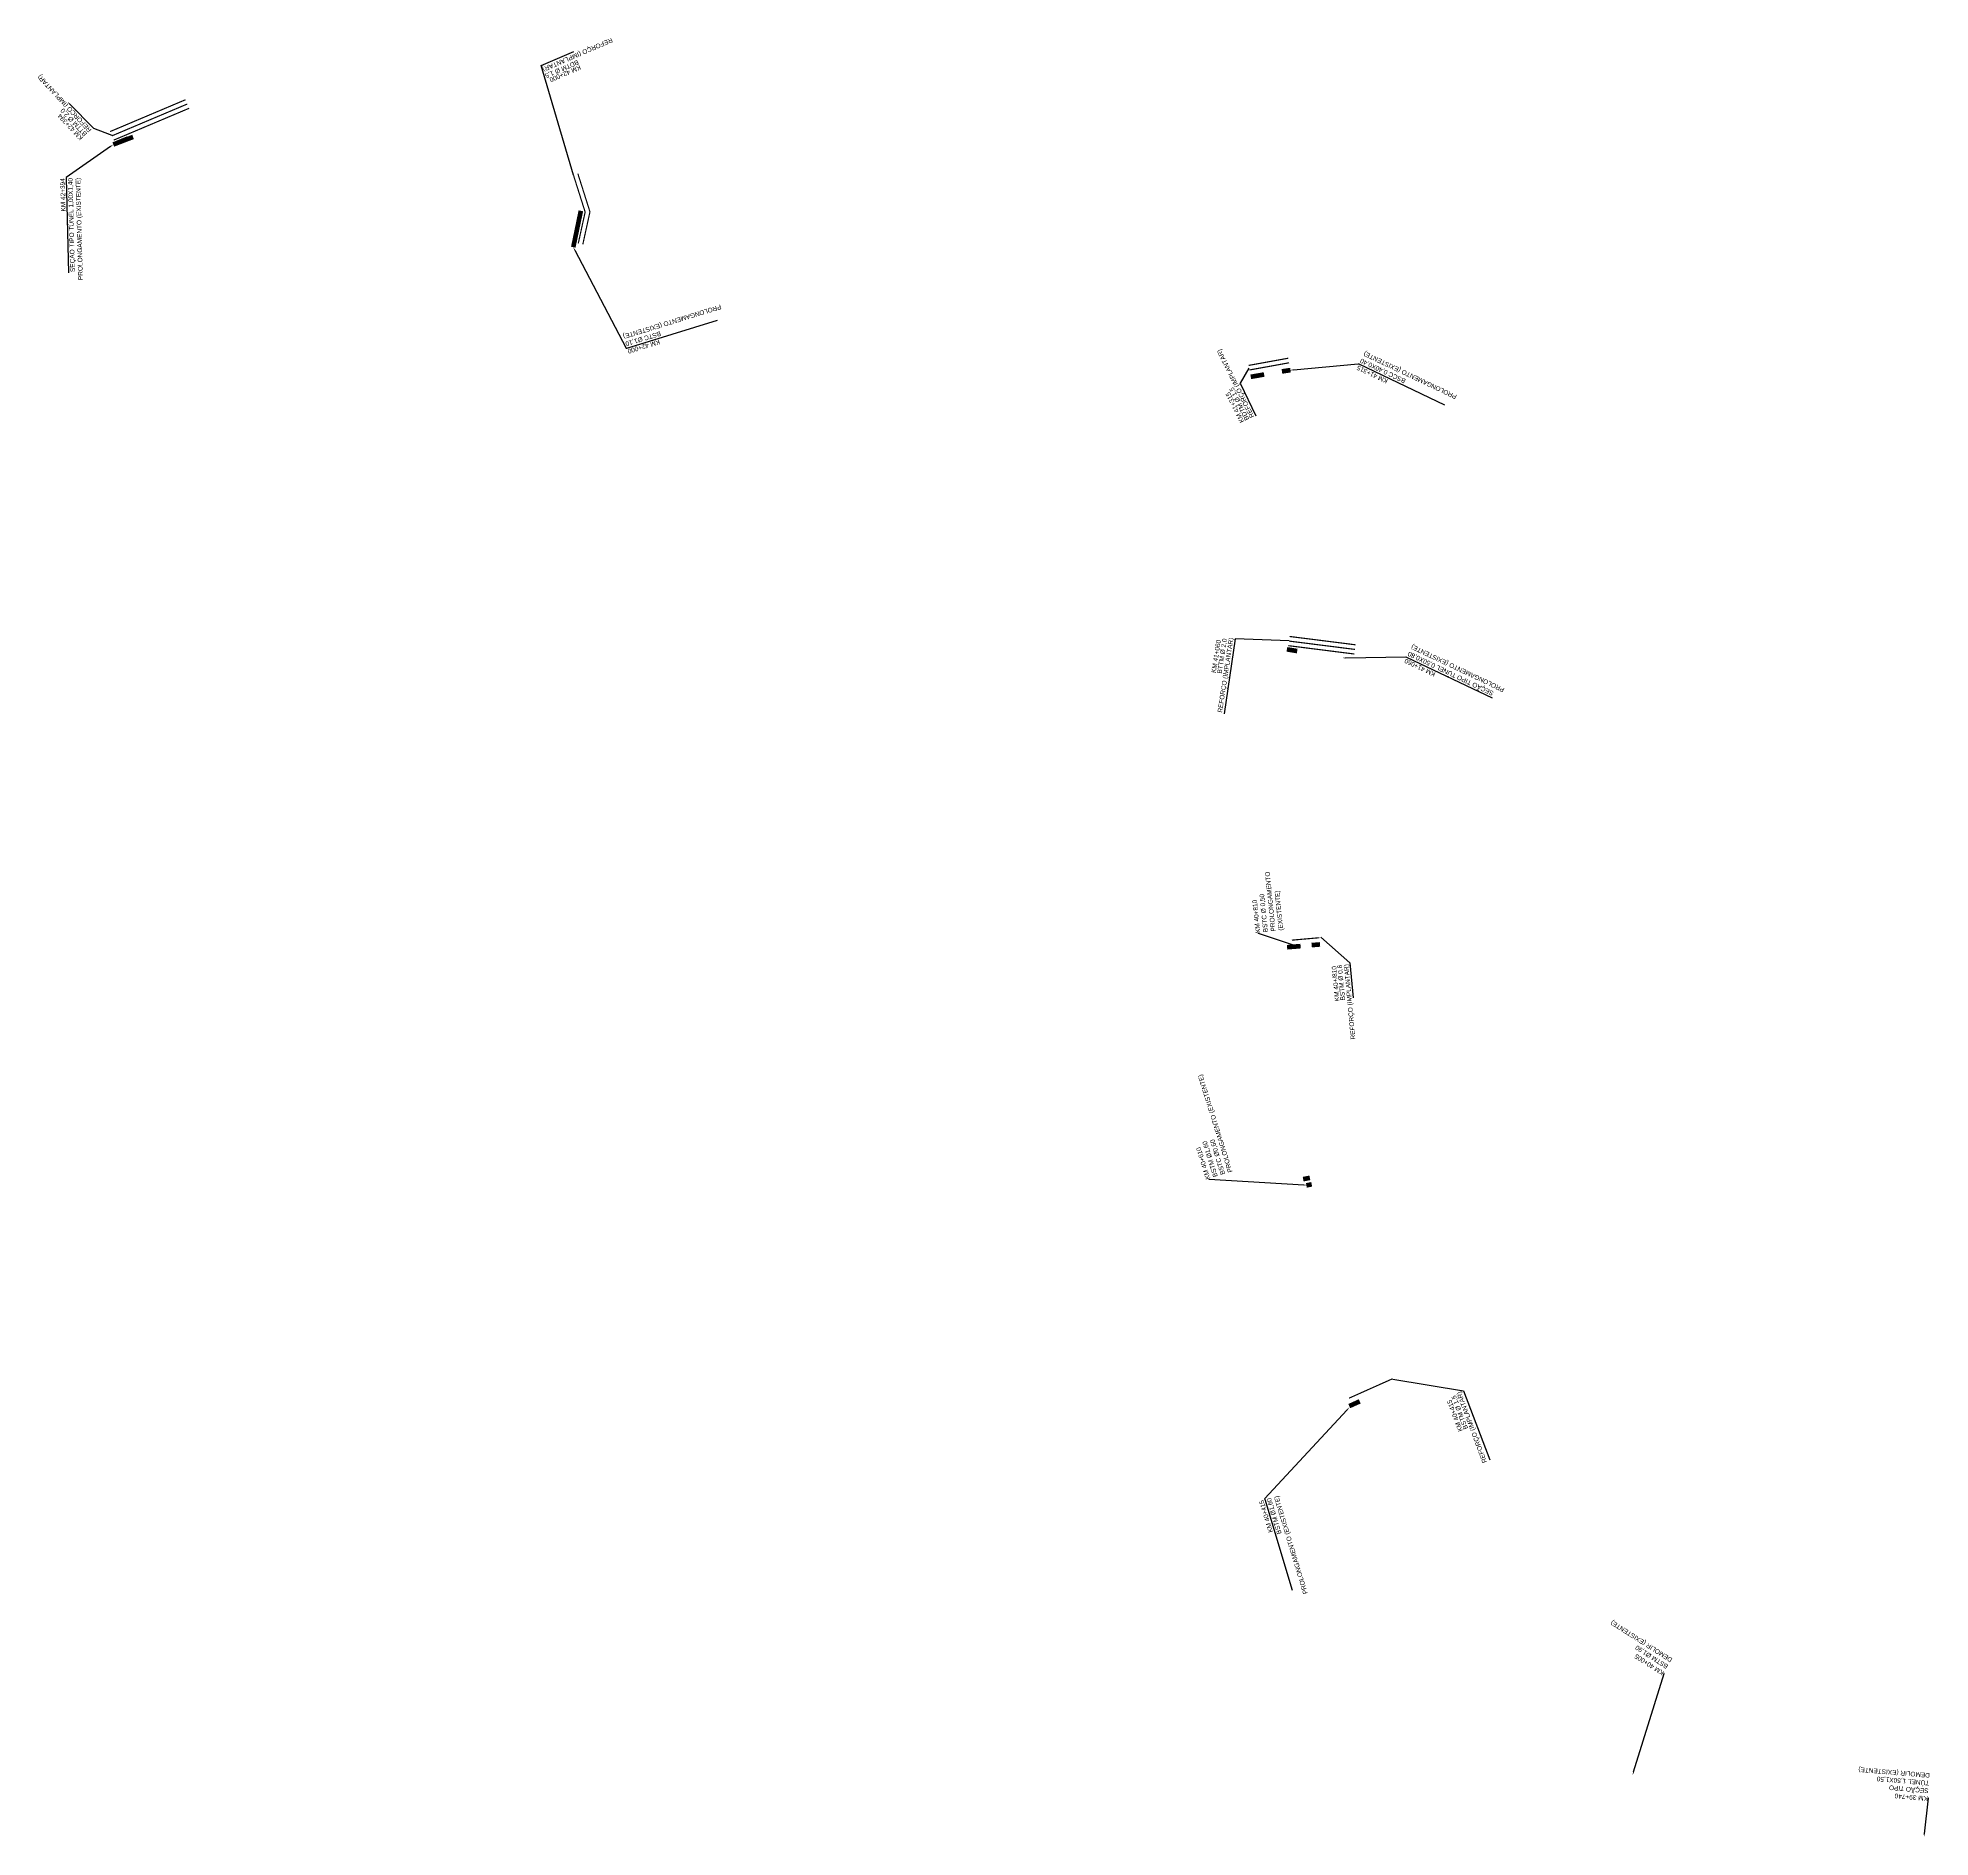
# Model space of a CAD drawing. Header units: metres. Extents: x 290209 to 324422, y 7399791 to 7463837.
# Drawn here: x 319564 to 321194, y 7424729 to 7426280 of the extents above; entities that cross this region are included whole.
import ezdxf
from ezdxf import colors
from ezdxf.entities.mleader import LeaderData, LeaderLine
from ezdxf.math import Vec2, Vec3

# ---------------------------------------------------------------- set-up
doc = ezdxf.new("R2010")
doc.units = ezdxf.units.M
for name, color, linetype in [('_DRENAGEM _TEXTOS_TIC', 2, 'Continuous'), ('_DRENAGEM_AMPLIAÇÃO DE BUEIRO-TIC', 23, 'Continuous'), ('BUEIRO_0.6', 50, 'Continuous'), ('BUEIRO_1.5', 50, 'Continuous'), ('BUEIRO_1.8', 50, 'Continuous'), ('BUEIRO_2.0', 50, 'Continuous'), ('BUEIRO_TEXTO', 2, 'Continuous')]:
    doc.layers.add(name, color=color, linetype=linetype)
doc.styles.add('$0$DIM', font='arial.ttf', dxfattribs={"width": 0.8})
doc.styles.add('ARIAL', font='arial.ttf')
doc.styles.add('SIMPLEX', font='simplex.shx')
doc.styles.get("Standard").update_dxf_attribs({"font": 'simplex.shx'})
doc.dimstyles.get("Standard").update_dxf_attribs({"dimtxt": 0.18, "dimasz": 0.18, "dimexe": 0.18, "dimexo": 0.0625, "dimgap": 0.09, "dimtad": 0, "dimtih": 1, "dimtoh": 1, "dimdec": 4, "dimzin": 0, "dimdsep": 46, "dimtxsty": 'Standard', "dimcen": 0.09, "dimadec": 0, "dimazin": 0, "dimtfac": 1, "dimtdec": 4, "dimtofl": 0, "dimtmove": 0, "dimatfit": 3, "dimfxl": 1, "dimtolj": 1, "dimtzin": 0, "dimarcsym": 0})

msp = doc.modelspace()

# ---------------------------------------------------------------- linework, layer by layer
at = {"layer": '_DRENAGEM_AMPLIAÇÃO DE BUEIRO-TIC', "const_width": 4, "elevation": 811.903}
for points in [[(319628.567, 7426188.128), (319645.603, 7426194.67)], [(319628.567, 7426188.128), (319641.313, 7426193.367)]]:
    msp.add_lwpolyline(points, dxfattribs=at)
at = {"layer": '_DRENAGEM_AMPLIAÇÃO DE BUEIRO-TIC', "const_width": 4}
for points in [[(320031.404, 7426130.999), (320024.881, 7426099.648)], [(320620.055, 7425989.938), (320608.555, 7425987.93)], [(320620.055, 7425989.938), (320608.555, 7425987.93)], [(320635.418, 7425992.532), (320642.779, 7425993.73)], [(320636.938, 7425992.83), (320642.779, 7425993.73)], [(320639.687, 7425753.066), (320648.559, 7425751.633)], [(320639.687, 7425753.066), (320648.559, 7425751.633)], [(320668.196, 7425498.818), (320661.026, 7425498.185)], [(320668.196, 7425498.818), (320661.026, 7425498.185)], [(320651.496, 7425497.343), (320639.832, 7425496.373)], [(320651.496, 7425497.343), (320644.539, 7425496.728)], [(320659.474, 7425297.644), (320653.69, 7425296.534)], [(320659.474, 7425297.644), (320653.69, 7425296.534)], [(320661.039, 7425292.056), (320656.474, 7425291.18)], [(320661.039, 7425292.056), (320656.474, 7425291.18)], [(320702.443, 7425105.032), (320693.431, 7425100.95)], [(320702.443, 7425105.032), (320693.431, 7425100.95)]]:
    msp.add_lwpolyline(points, dxfattribs=at)
at = {"layer": 'BUEIRO_0.6', "ltscale": 5, "const_width": 1.005}
msp.add_lwpolyline([(320667.613, 7425504.571), (320643.956, 7425502.481)], dxfattribs=at)
at = {"layer": 'BUEIRO_1.5', "ltscale": 5}
msp.add_lwpolyline([(320025.018, 7426161.788, 1.005, 1.005, 0), (320035.103, 7426129.954, 1.005, 1.005, 0), (320029.176, 7426102.89, 0, 0, 0)], format="xyseb", dxfattribs=at)
at = {"layer": 'BUEIRO_1.5', "ltscale": 5, "const_width": 1.005}
for points in [[(320028.832, 7426162.996), (320039.239, 7426130.143), (320033.083, 7426102.034)], [(320640.914, 7426003.991), (320606.764, 7425997.784)], [(320641.629, 7426000.056), (320607.479, 7425993.848)], [(320730.665, 7425124.493), (320693.204, 7425107.767)]]:
    msp.add_lwpolyline(points, dxfattribs=at)
at = {"layer": 'BUEIRO_1.8', "ltscale": 5, "const_width": 1.005}
for points in [[(320698.85, 7425757), (320641.956, 7425764.198)], [(320697.846, 7425749.063), (320640.952, 7425756.261)], [(320698.348, 7425753.031), (320641.454, 7425760.229)]]:
    msp.add_lwpolyline(points, dxfattribs=at)
at = {"layer": 'BUEIRO_2.0', "ltscale": 5, "const_width": 1.005}
for points in [[(319690.764, 7426226.719), (319625.851, 7426199.292)], [(319692.321, 7426223.034), (319627.408, 7426195.607)], [(319693.878, 7426219.349), (319628.965, 7426191.923)]]:
    msp.add_lwpolyline(points, dxfattribs=at)

# ---------------------------------------------------------------- texts
at = {"layer": 'BUEIRO_TEXTO', "style": '$0$DIM'}
for s, rotation, p in [('REFORÇO (IMPLANTAR) ', 203.376626, (320057.686, 7426280.247, -2)), ('BDTM Ø 1,5', 203.376626, (320028.463, 7426261.12)), ('KM 42+000', 203.376626, (320030.332, 7426256.736)), ('REFORÇO (IMPLANTAR) ', 132.903248, (319610.117, 7426200.946)), ('BTTM Ø 2,0', 132.903248, (319606.299, 7426197.445)), ('KM 42+394', 132.903248, (319602.699, 7426194.078)), ('REFORÇO (IMPLANTAR) ', 116.429983, (320611.68, 7425953.718)), ('KM 41+315', 116.429983, (320603.064, 7425949.484, 814)), ('BDTM Ø 1,5', 116.429983, (320607.338, 7425951.579, 814)), ('KM 41+060', 81.290468, (320578.474, 7425732.545)), ('BTTM Ø 2,0', 81.290468, (320583.473, 7425731.998)), ('REFORÇO (IMPLANTAR) ', 81.290468, (320583.795, 7425698.336)), ('KM 40+/810', 95.310833, (320685.007, 7425450.128)), ('BSTM Ø 0,6', 95.310833, (320689.895, 7425450.744)), ('REFORÇO (IMPLANTAR) ', 95.310833, (320698.737, 7425417.057)), ('BSTM Ø 1,5', 110.310833, (320795.778, 7425081.773, 2)), ('REFORÇO (IMPLANTAR) ', 110.310833, (320812.092, 7425052.768, 2)), ('KM 40+415', 110.310833, (320791.217, 7425079.913, 2))]:
    msp.add_text(s, height=4, rotation=rotation, dxfattribs=at).set_placement(p)

# ---------------------------------------------------------------- leaders
at = {"layer": '_DRENAGEM _TEXTOS_TIC', "color": 2, "linetype": 'Continuous', "lineweight": -3}
ml = msp.add_multileader_mtext('Standard', dxfattribs=at)
ml.set_content('{\\fArial|b0|i0|c0|p34;\\C256;KM 42+394\\PSEÇÃO TIPO TÚNEL 1,00X1,40\\PPROLONGAMENTO (EXISTENTE)}', color=2, style='SIMPLEX')
ml.set_leader_properties(color=256)
ml.build(insert=Vec2(0, 0))
ml.multileader.update_dxf_attribs({"text_right_attachment_type": 6, "dogleg_length": 0.36, "arrow_head_size": 3})
ctx = ml.context
ctx.base_point, ctx.arrow_head_size, ctx.landing_gap_size, ctx.plane_origin, ctx.plane_x_axis, ctx.plane_y_axis = Vec3(319587.575, 7426071.518), 3, 0.09, Vec3(319822.861, 7425901.355), Vec3(-0.02502767, 0.99968676), Vec3(-0.99968676, -0.02502767)
ctx.right_attachment, ctx.text_align_type = 6, 2
notes = []
notes.append((ctx, [(1, (1, 1, 0), (319587.957, 7426159.637), (0.02502767, -0.99968676), 0.36, [(0, [(319628.567, 7426188.128)], 0, [])])]))
ctx.mtext.insert, ctx.mtext.text_direction, ctx.mtext.rotation, ctx.mtext.width, ctx.mtext.defined_height, ctx.mtext.alignment, ctx.mtext.flow_direction = Vec3(319582.794, 7426159.058), Vec3(-0.02502767, 0.99968676), 1.59582661, 111.77672, 31.932, 3, 5
ml = msp.add_multileader_mtext('Standard', dxfattribs=at)
ml.set_content('{\\fArial|b0|i0|c0|p34;\\C256;KM 42+000\\PBSTC %%C1,10\\PPROLONGAMENTO (EXISTENTE)}', color=2, style='SIMPLEX')
ml.set_leader_properties(color=256)
ml.build(insert=Vec2(0, 0))
ml.multileader.update_dxf_attribs({"text_right_attachment_type": 6, "dogleg_length": 0.36, "arrow_head_size": 3})
ctx = ml.context
ctx.base_point, ctx.arrow_head_size, ctx.landing_gap_size, ctx.plane_origin, ctx.plane_x_axis, ctx.plane_y_axis = Vec3(320155.491, 7426036.011), 3, 0.09, Vec3(320219.348, 7426315.071), Vec3(-0.95581448, -0.29397054), Vec3(0.29397054, -0.95581448)
ctx.right_attachment, ctx.text_align_type = 6, 2
notes.append((ctx, [(1, (1, 1, 0), (320070.54, 7426012.591), (0.95581448, 0.29397054), 0.36, [(0, [(320024.809, 7426099.646)], 0, [])])]))
ctx.mtext.insert, ctx.mtext.text_direction, ctx.mtext.rotation, ctx.mtext.width, ctx.mtext.defined_height, ctx.mtext.alignment, ctx.mtext.flow_direction = Vec3(320072.492, 7426007.776), Vec3(-0.95581448, -0.29397054), 3.43997094, 111.77672, 31.932, 3, 5
ml = msp.add_multileader_mtext('Standard', dxfattribs=at)
ml.set_content('{\\fArial|b0|i0|c0|p34;\\C256;KM 41+315\\PBSCC 0,40X0,40\\PPROLONGAMENTO (EXISTENTE)}', color=2, style='SIMPLEX')
ml.set_leader_properties(color=256)
ml.build(insert=Vec2(0, 0))
ml.multileader.update_dxf_attribs({"text_right_attachment_type": 6, "dogleg_length": 0.36, "arrow_head_size": 3})
ctx = ml.context
ctx.base_point, ctx.arrow_head_size, ctx.landing_gap_size, ctx.plane_origin, ctx.plane_x_axis, ctx.plane_y_axis = Vec3(320779.655, 7425959.036), 3, 0.09, Vec3(321051.335, 7426112.418), Vec3(-0.90306658, 0.42950058), Vec3(-0.42950058, -0.90306658)
ctx.right_attachment, ctx.text_align_type = 6, 2
notes.append((ctx, [(1, (1, 1, 0), (320701.223, 7425999.205), (0.90306658, -0.42950058), 0.36, [(0, [(320642.518, 7425993.689)], 0, [])])]))
ctx.mtext.insert, ctx.mtext.text_direction, ctx.mtext.rotation, ctx.mtext.width, ctx.mtext.defined_height, ctx.mtext.alignment, ctx.mtext.flow_direction = Vec3(320699.407, 7425994.337), Vec3(-0.90306658, 0.42950058), 2.69765298, 111.77672, 31.932, 3, 5
ml = msp.add_multileader_mtext('Standard', dxfattribs=at)
ml.set_content('{\\fArial|b0|i0|c0|p34;\\C256;KM 41+060\\PSEÇÃO TIPO TÚNEL 0,50X0,80\\PPROLONGAMENTO (EXISTENTE)}', color=2, style='SIMPLEX')
ml.set_leader_properties(color=256)
ml.build(insert=Vec2(0, 0))
ml.multileader.update_dxf_attribs({"text_right_attachment_type": 6, "dogleg_length": 0.36, "arrow_head_size": 3})
ctx = ml.context
ctx.base_point, ctx.arrow_head_size, ctx.landing_gap_size, ctx.plane_origin, ctx.plane_x_axis, ctx.plane_y_axis = Vec3(320820.693, 7425706.431), 3, 0.09, Vec3(321102.958, 7425858.407), Vec3(-0.90306658, 0.42950058), Vec3(-0.42950058, -0.90306658)
ctx.right_attachment, ctx.text_align_type = 6, 2
notes.append((ctx, [(1, (1, 1, 0), (320742.261, 7425746.599), (0.90306658, -0.42950058), 0.36, [(0, [(320687.444, 7425745.67)], 0, [])])]))
ctx.mtext.insert, ctx.mtext.text_direction, ctx.mtext.rotation, ctx.mtext.width, ctx.mtext.defined_height, ctx.mtext.alignment, ctx.mtext.flow_direction = Vec3(320740.445, 7425741.732), Vec3(-0.90306658, 0.42950058), 2.69765298, 111.77672, 31.932, 3, 5
at = {"layer": '_DRENAGEM _TEXTOS_TIC'}
ml = msp.add_multileader_mtext('Standard', dxfattribs=at)
ml.set_content('KM 40+810\\PBSTC %%C 0,50\\PPROLONGAMENTO (EXISTENTE)', color=256, style='ARIAL')
ml.set_leader_properties()
ml.build(insert=Vec2(0, 0))
ml.multileader.update_dxf_attribs({"text_right_attachment_type": 6, "dogleg_length": 0.36, "arrow_head_size": 0.18})
ctx = ml.context
ctx.base_point, ctx.arrow_head_size, ctx.landing_gap_size, ctx.plane_origin, ctx.plane_x_axis, ctx.plane_y_axis = Vec3(320615.287, 7425508.626), 0.18, 0.09, Vec3(320822.205, 7425430.089), Vec3(-0.09989413, 0.99499807), Vec3(-0.99499807, -0.09989413)
ctx.right_attachment = 6
notes.append((ctx, [(0, (1, 1, 0), (320615.323, 7425508.267), (-0.09989413, 0.99499807), 0.36, [(0, [(320645.538, 7425498.059)], 0, [])])]))
ctx.mtext.insert, ctx.mtext.text_direction, ctx.mtext.rotation, ctx.mtext.width, ctx.mtext.defined_height, ctx.mtext.flow_direction = Vec3(320612.703, 7425508.457), Vec3(-0.09989413, 0.99499807), 1.67085735, 49.01693, 16.902, 5
at = {"layer": '_DRENAGEM _TEXTOS_TIC', "color": 2, "linetype": 'Continuous', "lineweight": -3}
ml = msp.add_multileader_mtext('Standard', dxfattribs=at)
ml.set_content('{\\fArial|b0|i0|c0|p34;\\C256;KM 40+610\\PBSTM %%C1,60\\PBSTC %%C0,60\\PPROLONGAMENTO (EXISTENTE)}', color=2, style='SIMPLEX')
ml.set_leader_properties(color=256)
ml.build(insert=Vec2(0, 0))
ml.multileader.update_dxf_attribs({"text_right_attachment_type": 6, "dogleg_length": 0.36, "arrow_head_size": 3})
ctx = ml.context
ctx.base_point, ctx.arrow_head_size, ctx.landing_gap_size, ctx.plane_origin, ctx.plane_x_axis, ctx.plane_y_axis = Vec3(320572.47, 7425296.546), 3, 0.09, Vec3(320728.854, 7425606.336), Vec3(-0.29712987, 0.95483707), Vec3(-0.95483707, -0.29712987)
ctx.right_attachment = 6
notes.append((ctx, [(1, (1, 1, 0), (320572.577, 7425296.202), (-0.29712987, 0.95483707), 0.36, [(0, [(320657.161, 7425291.312)], 0, [])])]))
ctx.mtext.insert, ctx.mtext.text_direction, ctx.mtext.rotation, ctx.mtext.width, ctx.mtext.defined_height, ctx.mtext.flow_direction = Vec3(320569.972, 7425295.863), Vec3(-0.29712987, 0.95483707), 1.87248169, 111.77672, 31.932, 5
ml = msp.add_multileader_mtext('Standard', dxfattribs=at)
ml.set_content('{\\fArial|b0|i0|c0|p34;\\C256;KM 40+415\\PBSTM %%C1,60\\PPROLONGAMENTO (EXISTENTE)}', color=2, style='SIMPLEX')
ml.set_leader_properties(color=256)
ml.build(insert=Vec2(0, 0))
ml.multileader.update_dxf_attribs({"text_right_attachment_type": 6, "dogleg_length": 0.36, "arrow_head_size": 3})
ctx = ml.context
ctx.base_point, ctx.arrow_head_size, ctx.landing_gap_size, ctx.plane_origin, ctx.plane_x_axis, ctx.plane_y_axis = Vec3(320643.381, 7424935.906), 3, 0.09, Vec3(320963.032, 7424861.565), Vec3(-0.2880577, 0.95761305), Vec3(-0.95761305, -0.2880577)
ctx.right_attachment, ctx.text_align_type = 6, 2
notes.append((ctx, [(1, (1, 1, 0), (320620.487, 7425021), (0.2880577, -0.95761305), 0.36, [(0, [(320693.564, 7425099.929)], 0, [])])]))
ctx.mtext.insert, ctx.mtext.text_direction, ctx.mtext.rotation, ctx.mtext.width, ctx.mtext.defined_height, ctx.mtext.alignment, ctx.mtext.flow_direction = Vec3(320615.66, 7425019.078), Vec3(-0.2880577, 0.95761305), 1.86299428, 111.77672, 31.932, 3, 5
ml = msp.add_multileader_mtext('Standard', dxfattribs=at)
ml.set_content('{\\fArial|b0|i0|c0|p34;\\C256;KM 40+005\\PBSTM %%C1,90\\PDEMOLIR (EXISTENTE)}', color=2, style='SIMPLEX')
ml.set_leader_properties(color=256)
ml.build(insert=Vec2(0, 0))
ml.multileader.update_dxf_attribs({"text_right_attachment_type": 6, "dogleg_length": 0.36, "arrow_head_size": 3})
ctx = ml.context
ctx.base_point, ctx.arrow_head_size, ctx.landing_gap_size, ctx.plane_origin, ctx.plane_x_axis, ctx.plane_y_axis = Vec3(320964.341, 7424870.819), 3, 0.09, Vec3(321206.608, 7424916.509), Vec3(-0.84256647, 0.53859238), Vec3(-0.53859238, -0.84256647)
ctx.right_attachment = 6
notes.append((ctx, [(0, (1, 1, 0), (320964.721, 7424870.577), (-0.84256647, 0.53859238), 0.45, [(0, [(320937.5, 7424783)], 0, [])])]))
ctx.mtext.insert, ctx.mtext.text_direction, ctx.mtext.rotation, ctx.mtext.width, ctx.mtext.defined_height, ctx.mtext.flow_direction = Vec3(320962.872, 7424868.687), Vec3(-0.84256647, 0.53859238), 2.57282708, 111.77672, 31.932, 5
ml = msp.add_multileader_mtext('Standard', dxfattribs=at)
ml.set_content('{\\fArial|b0|i0|c0|p34;\\C256;KM 39+740\\PSEÇÃO TIPO \\PTÚNEL 1,50X1,50\\PDEMOLIR (EXISTENTE)}', color=2, style='SIMPLEX')
ml.set_leader_properties(color=256)
ml.build(insert=Vec2(0, 0))
ml.multileader.update_dxf_attribs({"text_right_attachment_type": 6, "dogleg_length": 0.36, "arrow_head_size": 3})
ctx = ml.context
ctx.base_point, ctx.arrow_head_size, ctx.landing_gap_size, ctx.plane_origin, ctx.plane_x_axis, ctx.plane_y_axis = Vec3(321192.063, 7424763.249), 3, 0.09, Vec3(321062.413, 7424974.681), Vec3(-0.99646738, 0.08398074), Vec3(-0.08398074, -0.99646738)
ctx.right_attachment = 6
notes.append((ctx, [(1, (1, 1, 0), (321192.422, 7424763.219), (-0.99646738, 0.08398074), 0.36, [(0, [(321188.53, 7424729.477)], 0, [])])]))
ctx.mtext.insert, ctx.mtext.text_direction, ctx.mtext.rotation, ctx.mtext.width, ctx.mtext.defined_height, ctx.mtext.flow_direction = Vec3(321191.756, 7424760.678), Vec3(-0.99646738, 0.08398074), 3.05751288, 111.77672, 31.932, 5
at = {"layer": 'BUEIRO_TEXTO'}
for points in [[(320025.018, 7426161.788), (319997.278, 7426256.116), (320025.243, 7426268.262)], [(319627.649, 7426195.811), (319611.874, 7426201.922), (319590.69, 7426223.611)], [(320606.851, 7425995.459), (320599.317, 7425982.396), (320612.789, 7425954.282)], [(320641.552, 7425760.561), (320595.028, 7425762.147), (320585.736, 7425697.611)], [(320668.844, 7425504.962), (320694.024, 7425482.98), (320696.871, 7425452.916)], [(320730.982, 7425124.082), (320791.75, 7425114.01), (320814.51, 7425054.726)]]:
    msp.add_leader(points, dimstyle='Standard', override={"dimasz": 3}, dxfattribs=at)
for ctx, leaders in notes:
    for number, flags, end, landing, length, lines in leaders:
        leader = LeaderData()
        leader.index, (leader.has_last_leader_line, leader.has_dogleg_vector, leader.attachment_direction) = number, flags
        leader.last_leader_point, leader.dogleg_vector, leader.dogleg_length = Vec3(end), Vec3(landing), length
        for number, points, colour, breaks in lines:
            line = LeaderLine()
            line.index, line.vertices, line.color, line.breaks = number, Vec3.list(points), colors.encode_raw_color(colour), breaks
            leader.lines.append(line)
        ctx.leaders.append(leader)

doc.saveas('drawing.dxf')
